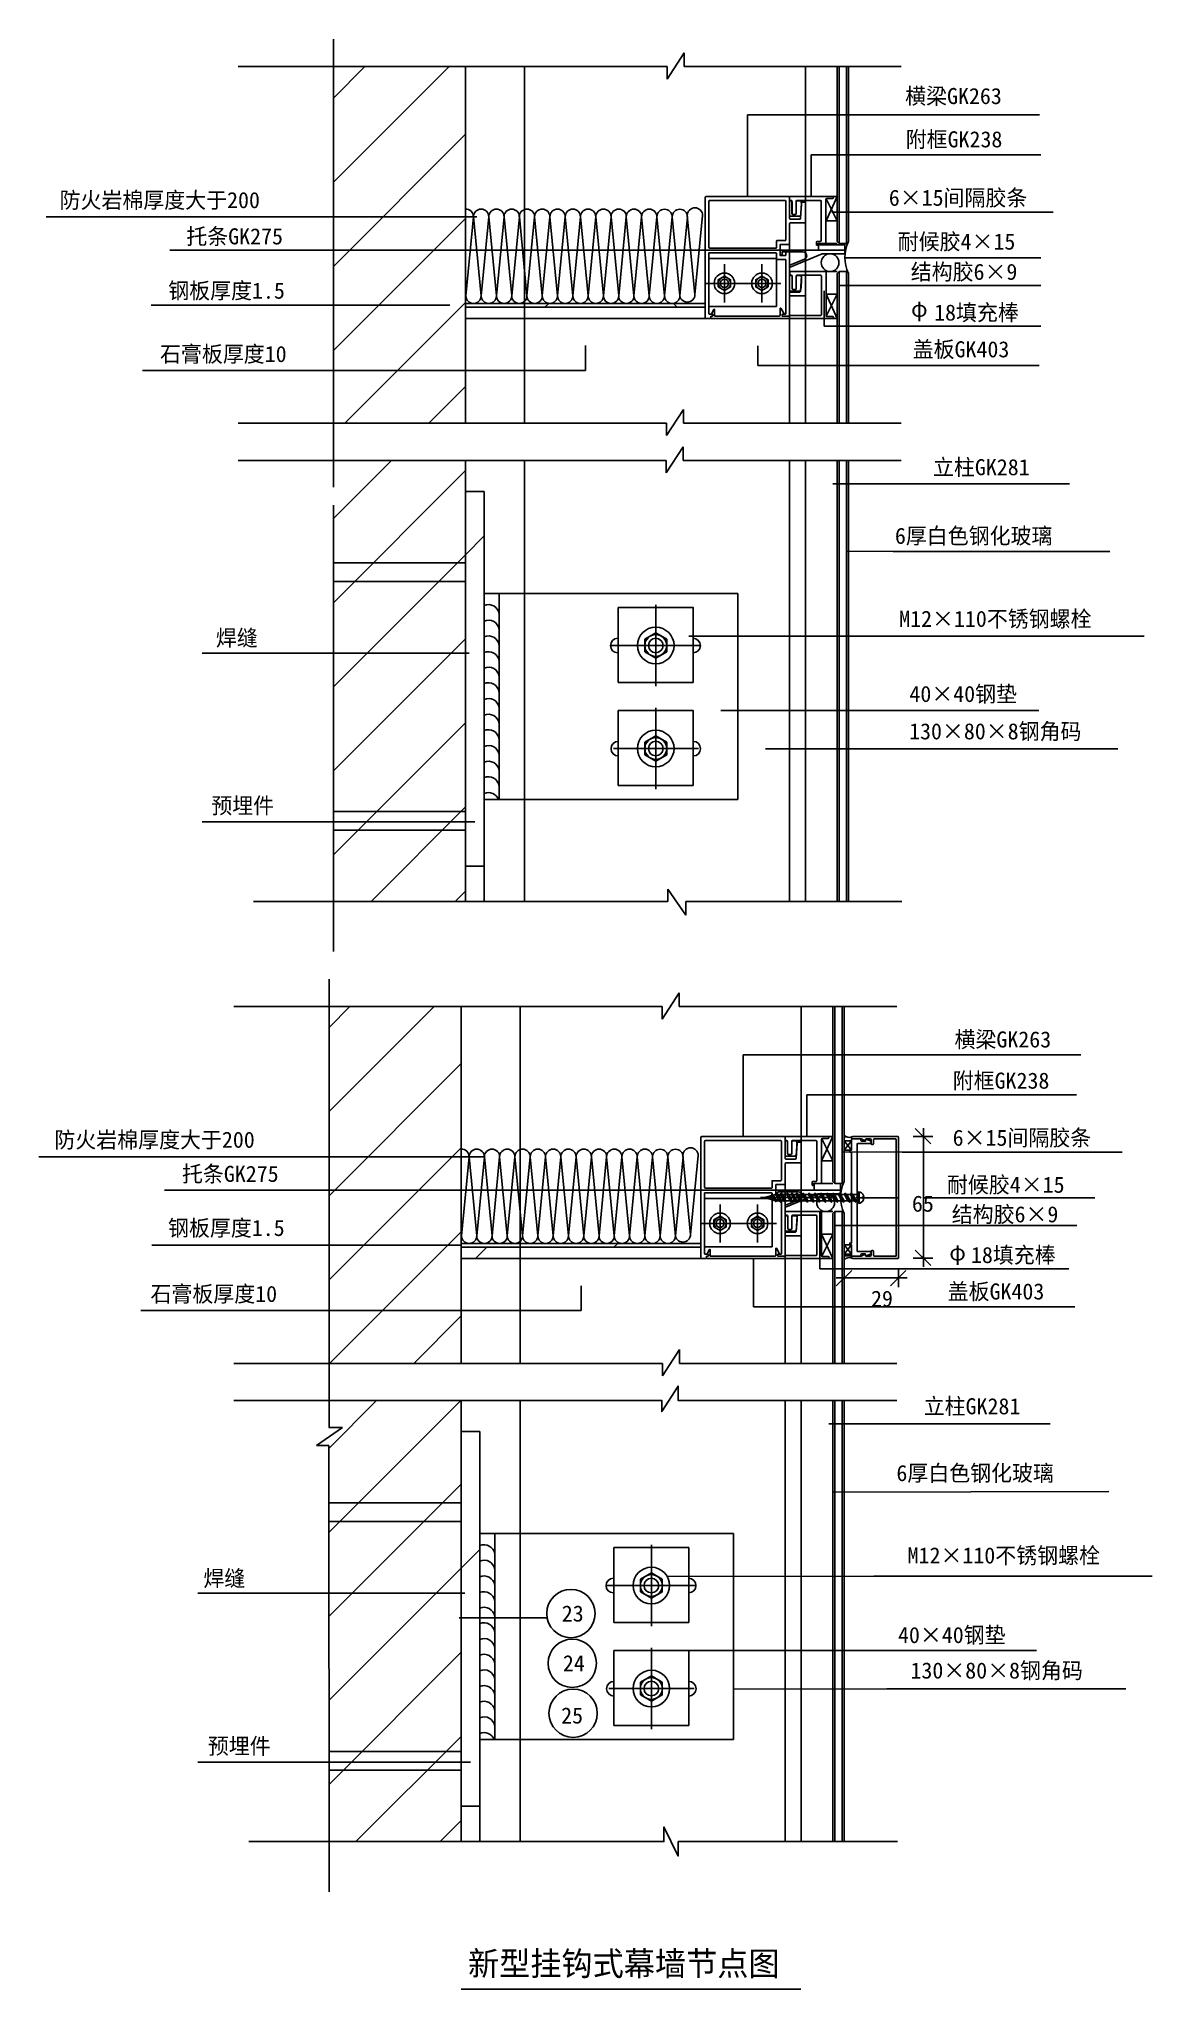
# Model space of a CAD drawing. Header units: metres. Extents: x 112891 to 113485, y 39074 to 40115.
import ezdxf

# ---------------------------------------------------------------- set-up
doc = ezdxf.new("R2010")
doc.units = ezdxf.units.M
for name, color, linetype in [('1', 1, 'Continuous'), ('AXIS', 3, 'Continuous'), ('Dim', 3, 'Continuous'), ('DOTE', 1, 'Continuous'), ('LAYER4', 6, 'Continuous'), ('PUB_DIM', 3, 'Continuous')]:
    doc.layers.add(name, color=color, linetype=linetype)
pattern_1 = [(45, (0, 0), (-22.45064, 22.45064), [])]

msp = doc.modelspace()

# ---------------------------------------------------------------- texts
at = {"layer": 'PUB_DIM'}
for s, height, p in [('横梁GK263', 8.6, (113353.23, 40080.2)), ('附框GK238', 8.6, (113353.53, 40057.09)), ('6×15间隔胶条', 8.6, (113344.5, 40025.89)), ('防火岩棉厚度大于200', 8.6, (112901.69, 40024.64)), ('托条GK275', 8.6, (112969.36, 40005.28)), ('耐候胶4×15', 8.6, (113349.28, 40002.48)), ('结构胶6×9', 8.6, (113356.22, 39986.35)), ('钢板厚度1.5', 8.6, (112959.73, 39976.28)), ('φ', 8.6, (113356.37, 39966.59)), ('18填充棒', 8.6, (113368.68, 39964.6)), ('石膏板厚度10', 8.6, (112955.33, 39942.45)), ('盖板GK403', 8.6, (113357.25, 39944.97)), ('立柱GK281', 8.6, (113368.11, 39882.03)), ('6厚白色钢化玻璃', 8.6, (113347.77, 39845.37)), ('M12×110不锈钢螺栓', 8.6, (113350.03, 39801.06)), ('焊缝', 8.6, (112985.17, 39790.86)), ('40×40钢垫', 8.6, (113355.5, 39760.94)), ('130×80×8钢角码', 8.6, (113355.33, 39740.98)), ('预埋件', 8.6, (112982.72, 39701.3)), ('横梁GK263', 8.6, (113379.59, 39576.46)), ('附框GK238', 8.6, (113378.64, 39554.46)), ('防火岩棉厚度大于200', 8.6, (112898.92, 39522.89)), ('6×15间隔胶条', 8.6, (113378.6, 39523.96)), ('托条GK275', 8.6, (112967.05, 39504.68)), ('耐候胶4×15', 8.6, (113375.57, 39498.87)), ('钢板厚度1.5', 8.6, (112959.6, 39475.8)), ('结构胶6×9', 8.6, (113378.11, 39483.09)), ('φ', 8.6, (113376.79, 39462.72)), ('18填充棒', 8.6, (113388.37, 39461.36)), ('石膏板厚度10', 8.6, (112950.25, 39440.59)), ('盖板GK403', 8.6, (113375.93, 39441.89)), ('立柱GK281', 8.6, (113363.15, 39380.6)), ('6厚白色钢化玻璃', 8.6, (113348.55, 39344.92)), ('M12×110不锈钢螺栓', 8.6, (113354.55, 39300.94)), ('焊缝', 8.6, (112978.49, 39288.69)), ('23', 8.6, (113169.87, 39269.91)), ('40×40钢垫', 8.6, (113349.41, 39258.43)), ('24', 8.6, (113170.46, 39243.35)), ('130×80×8钢角码', 8.6, (113356.06, 39239.5)), ('25', 8.6, (113169.53, 39215.46)), ('预埋件', 8.6, (112980.89, 39199.15)), ('新型挂钩式幕墙节点图', 12.8, (113119.79, 39080.88))]:
    msp.add_text(s, height=height, dxfattribs=at).set_placement(p)
at = {"layer": 'PUB_DIM', "char_height": 8.6, "attachment_point": 1}
for s, insert in [('\\A1;65', (113356.86, 39497.37)), ('\\A1;29', (113335.01, 39446.62))]:
    msp.add_mtext(s, dxfattribs=dict(at, insert=insert))

# ---------------------------------------------------------------- blocks, each defined once
blk = doc.blocks.new('SJJ')
at = {"layer": 'AXIS'}
for p, q in [((-8.2, 0.67), (-8.2, 5.54)), ((-7.7, 6.04), (-0.4, 6.04)), ((-7.2, 2.94), (-7.2, 4.14)), ((-6.7, 4.64), (-0.4, 4.64)), ((-0.4, 2.44), (-6.7, 2.44)), ((0.1, 5.54), (0.1, 5.14)), ((0.1, 0.3), (0.1, 1.94)), ((-2.05, -0.35), (-6.24, -0.07))]:
    blk.add_line(p, q, dxfattribs=at)
for centre, radius, start, end in [((-7.7, 5.54), 0.5, 90, 180), ((-7.7, 0.67), 0.5, 180, 254.02), ((-5.95, 6.79), 6.87, 254.02, 267.55), ((-6.7, 4.14), 0.5, 90, 180), ((-6.7, 2.94), 0.5, 180, 270), ((-0.4, 5.54), 0.5, 0, 90), ((-0.4, 5.14), 0.5, 270, 0), ((-0.4, 5.14), 0.5, 270, 0), ((-0.4, 1.94), 0.5, 360, 90), ((-0.4, 1.94), 0.5, 0, 90), ((-0.4, 1.94), 0.5, 0, 90), ((-0.4, 0.3), 0.5, 286.49, 0), ((-1.6, 4.36), 4.73, 264.63, 286.49)]:
    blk.add_arc(centre, radius, start, end, dxfattribs=at)
blk = doc.blocks.new('_ArchTick')
at = {"color": 0, "linetype": 'ByBlock'}
blk.add_lwpolyline([(-0.5, -0.5), (0.5, 0.5)], dxfattribs=at)
blk = doc.blocks.new('_DIMX')
blk.add_line((-155.02, -1.49), (144.98, -1.49))
blk.add_lwpolyline([(-132.78, -128.99), (141.91, 145.14)])

# ---------------------------------------------------------------- hatches: boundary and pattern name
at = {"layer": 'AXIS'}
h = msp.add_hatch(dxfattribs=at)
h.set_pattern_fill('ANSI38', scale=20)
h.paths.add_polyline_path([(113120.6, 39971.78), (113120.6, 39973.78), (113126.11, 39973.78, 0.03), (113126.73, 39973.78), (113136.11, 39973.78, 0.03), (113136.73, 39973.78), (113146.11, 39973.78, 0.03), (113146.73, 39973.78), (113156.11, 39973.78, 0.03), (113156.73, 39973.78), (113166.11, 39973.78, 0.03), (113166.73, 39973.78), (113176.11, 39973.78, 0.03), (113176.73, 39973.78), (113186.11, 39973.78, 0.03), (113186.73, 39973.78), (113196.11, 39973.78, 0.03), (113196.73, 39973.78), (113206.11, 39973.78, 0.03), (113206.73, 39973.78), (113216.11, 39973.78, 0.03), (113216.73, 39973.78), (113226.11, 39973.78, 0.03), (113226.73, 39973.78), (113236.11, 39973.78, 0.03), (113236.73, 39973.78), (113246.48, 39973.78), (113246.48, 39971.78)])
h = msp.add_hatch(dxfattribs=at)
h.set_pattern_fill('DOLMIT', scale=20)
h.paths.add_polyline_path([(113120.2, 39965.78, 0.41), (113120.6, 39966.18), (113120.6, 39971.78), (113246.48, 39971.78), (113246.48, 39965.78)])
h = msp.add_hatch(dxfattribs=at)
h.set_pattern_fill('STEEL', scale=50)
h.paths.add_polyline_path([(113128.48, 39817.67), (113118.47, 39817.67), (113118.47, 39673.34), (113128.48, 39673.34)])
h.paths.add_polyline_path([(113128.48, 39873.34), (113118.47, 39873.34), (113118.47, 39817.67), (113128.48, 39817.67)])
h = msp.add_hatch(dxfattribs=at)
h.set_pattern_fill('DOLMIT', scale=20)
h.paths.add_polyline_path([(113117.85, 39463.84, 0.41), (113118.25, 39464.24), (113118.25, 39469.84), (113244.13, 39469.84), (113244.13, 39463.84)])
h = msp.add_hatch(dxfattribs=at)
h.set_pattern_fill('ANSI38', scale=20)
h.paths.add_polyline_path([(113118.25, 39469.84), (113118.25, 39471.84), (113123.76, 39471.84, 0.03), (113124.38, 39471.84), (113133.76, 39471.84, 0.03), (113134.38, 39471.84), (113143.76, 39471.84, 0.03), (113144.38, 39471.84), (113153.76, 39471.84, 0.03), (113154.38, 39471.84), (113163.76, 39471.84, 0.03), (113164.38, 39471.84), (113173.76, 39471.84, 0.03), (113174.38, 39471.84), (113183.76, 39471.84, 0.03), (113184.38, 39471.84), (113193.76, 39471.84, 0.03), (113194.38, 39471.84), (113203.76, 39471.84, 0.03), (113204.38, 39471.84), (113213.76, 39471.84, 0.03), (113214.38, 39471.84), (113223.76, 39471.84, 0.03), (113224.38, 39471.84), (113233.76, 39471.84, 0.03), (113234.38, 39471.84), (113244.13, 39471.84), (113244.13, 39469.84)])
h = msp.add_hatch(dxfattribs=at)
h.set_pattern_fill('STEEL', scale=50)
h.paths.add_polyline_path([(113126.13, 39315.73), (113116.12, 39315.73), (113116.12, 39171.4), (113126.13, 39171.4)])
h.paths.add_polyline_path([(113126.13, 39371.4), (113116.12, 39371.4), (113116.12, 39315.73), (113126.13, 39315.73)])
at = {"layer": 'PUB_DIM'}
h = msp.add_hatch(dxfattribs=at)
h.set_pattern_fill('钢筋混凝土', scale=10)
h.set_pattern_definition(pattern_1)
h.paths.add_polyline_path([(113118.47, 39787.09), (113063.22, 39787.09), (113047.94, 39787.09), (113047.94, 39654.41), (113118.47, 39654.41)])
h.paths.add_polyline_path([(113118.47, 39860.43), (113047.94, 39860.43), (113047.94, 39787.09), (113063.22, 39787.09), (113118.47, 39787.09)])
h.paths.add_polyline_path([(113118.47, 39889.93), (113047.94, 39889.93), (113047.94, 39873.54), (113052.14, 39872.01), (113043.74, 39870.53), (113047.94, 39869.04), (113047.94, 39860.43), (113118.47, 39860.43)])
h.paths.add_polyline_path([(113118.47, 39937.95), (113047.94, 39937.95), (113047.94, 39909.75), (113118.47, 39909.75)])
h.paths.add_polyline_path([(113118.47, 39972.78), (113084.36, 39972.78), (113047.94, 39972.78), (113047.94, 39937.95), (113118.47, 39937.95)])
h.paths.add_polyline_path([(113118.47, 40002.28), (113087.1, 40002.28), (113047.94, 40002.28), (113047.94, 39972.78), (113084.36, 39972.78), (113118.47, 39972.78)])
h.paths.add_polyline_path([(113118.47, 40020.05), (113047.94, 40020.05), (113047.94, 40002.28), (113087.1, 40002.28), (113118.47, 40002.28)])
h.paths.add_polyline_path([(113118.47, 40100.2), (113047.94, 40100.2), (113047.94, 40020.05), (113118.47, 40020.05)])
h = msp.add_hatch(dxfattribs=at)
h.set_pattern_fill('ANSI37', scale=10)
h.paths.add_polyline_path([(113316.98, 40017.8), (113310.88, 40017.8), (113310.88, 40006.28), (113310.88, 40006.28), (113310.88, 40005.78), (113316.98, 40005.78)])
h = msp.add_hatch(dxfattribs=at)
h.set_pattern_fill('NET3', scale=15)
h.paths.add_polyline_path([(113320.98, 40005.78), (113310.42, 40005.78, -0.02), (113310.38, 40005.78), (113306.98, 40005.78), (113306.98, 40002.28), (113310.48, 40002.28), (113310.48, 40002.28), (113316.98, 40002.28), (113316.98, 40002.28), (113320.78, 40002.28, -0.41), (113320.98, 40002.08)])
h = msp.add_hatch(dxfattribs=at)
h.set_pattern_fill('DASH', scale=10)
h.paths.add_polyline_path([(113322.98, 40005.78), (113320.98, 40005.78), (113320.98, 40002.08), (113320.98, 40000.48, -0.41), (113320.78, 40000.28), (113313.16, 40000.28, -0.41), (113317.9, 39995.53, -0.41), (113313.15, 39990.78), (113316.98, 39990.78), (113322.98, 39990.78, -0.26)])
h = msp.add_hatch(dxfattribs=at)
h.set_pattern_fill('HEX', scale=8)
h.paths.add_polyline_path([(113317.9, 39995.53, 1), (113308.41, 39995.53, 1)])
h = msp.add_hatch(dxfattribs=at)
h.set_pattern_fill('NET', scale=20)
h.paths.add_polyline_path([(113316.98, 39990.78), (113310.48, 39990.78, -0.41), (113310.98, 39990.28), (113310.98, 39978.78), (113316.98, 39978.78)])
h = msp.add_hatch(dxfattribs=at)
h.set_pattern_fill('STEEL', scale=50)
h.paths.add_polyline_path([(113118.47, 39835.29), (113047.94, 39835.29), (113047.94, 39825.29), (113118.47, 39825.29)])
h.paths.add_polyline_path([(113118.47, 39702.47), (113047.94, 39702.47), (113047.94, 39692.47), (113118.47, 39692.47)])
h = msp.add_hatch(dxfattribs=at)
h.set_pattern_fill('钢筋混凝土', scale=10)
h.set_pattern_definition(pattern_1)
h.paths.add_polyline_path([(113116.12, 39285.15), (113060.87, 39285.15), (113045.59, 39285.15), (113045.59, 39152.47), (113116.12, 39152.47)])
h.paths.add_polyline_path([(113116.12, 39358.49), (113045.59, 39358.49), (113045.59, 39285.15), (113060.87, 39285.15), (113116.12, 39285.15)])
h.paths.add_polyline_path([(113116.12, 39387.99), (113045.59, 39387.99), (113045.59, 39371.6), (113049.79, 39370.07), (113041.39, 39368.59), (113045.59, 39367.1), (113045.59, 39358.49), (113116.12, 39358.49)])
h.paths.add_polyline_path([(113116.12, 39436.01), (113045.59, 39436.01), (113045.59, 39407.8), (113116.12, 39407.8)])
h.paths.add_polyline_path([(113116.12, 39470.84), (113082.01, 39470.84), (113045.59, 39470.84), (113045.59, 39436.01), (113116.12, 39436.01)])
h.paths.add_polyline_path([(113116.12, 39500.34), (113084.75, 39500.34), (113045.59, 39500.34), (113045.59, 39470.84), (113082.01, 39470.84), (113116.12, 39470.84)])
h.paths.add_polyline_path([(113116.12, 39518.11), (113045.59, 39518.11), (113045.59, 39500.34), (113084.75, 39500.34), (113116.12, 39500.34)])
h.paths.add_polyline_path([(113116.12, 39598.26), (113045.59, 39598.26), (113045.59, 39518.11), (113116.12, 39518.11)])
h = msp.add_hatch(dxfattribs=at)
h.set_pattern_fill('DASH', scale=5)
h.paths.add_polyline_path([(113325.23, 39527.64), (113325.03, 39527.64, 0.41), (113324.63, 39527.24), (113324.63, 39526.64), (113320.63, 39526.64), (113320.63, 39529.72, 0.31), (113324.81, 39528.67, 0.2), (113324.63, 39528.24, 0.41)])
h = msp.add_hatch(dxfattribs=at)
h.set_pattern_fill('ANSI37', scale=10)
h.paths.add_polyline_path([(113314.63, 39515.86), (113308.53, 39515.86), (113308.53, 39504.34), (113308.53, 39504.34), (113308.53, 39503.84), (113314.63, 39503.84)])
h = msp.add_hatch(dxfattribs=at)
h.set_pattern_fill('NET3', scale=15)
h.paths.add_polyline_path([(113318.63, 39503.84), (113308.07, 39503.84, -0.02), (113308.03, 39503.84), (113304.63, 39503.84), (113304.63, 39500.34), (113308.13, 39500.34), (113308.13, 39500.34), (113314.63, 39500.34), (113314.63, 39500.34), (113318.43, 39500.34, -0.41), (113318.63, 39500.14)])
h = msp.add_hatch(dxfattribs=at)
h.set_pattern_fill('HEX', scale=8)
h.paths.add_polyline_path([(113315.55, 39493.59, 1), (113306.06, 39493.59, 1)])
h = msp.add_hatch(dxfattribs=at)
h.set_pattern_fill('DASH', scale=10)
h.paths.add_polyline_path([(113320.63, 39503.84), (113318.63, 39503.84), (113318.63, 39500.14), (113318.63, 39498.54, -0.41), (113318.43, 39498.34), (113310.81, 39498.34, -0.41), (113315.55, 39493.59, -0.41), (113310.8, 39488.84), (113314.63, 39488.84), (113320.63, 39488.84, -0.26)])
h = msp.add_hatch(dxfattribs=at)
h.set_pattern_fill('NET', scale=20)
h.paths.add_polyline_path([(113314.63, 39488.84), (113308.13, 39488.84, -0.41), (113308.63, 39488.34), (113308.63, 39476.84), (113314.63, 39476.84)])
h = msp.add_hatch(dxfattribs=at)
h.set_pattern_fill('DASH', scale=5)
h.paths.add_polyline_path([(113325.23, 39465.04), (113325.03, 39465.04, -0.41), (113324.63, 39465.44), (113324.63, 39466.04), (113320.63, 39466.04), (113320.63, 39462.96, -0.31), (113324.81, 39464.02, -0.2), (113324.63, 39464.44, -0.41)])
h = msp.add_hatch(dxfattribs=at)
h.set_pattern_fill('STEEL', scale=50)
h.paths.add_polyline_path([(113116.12, 39333.34), (113045.59, 39333.34), (113045.59, 39323.34), (113116.12, 39323.34)])
h.paths.add_polyline_path([(113116.12, 39200.53), (113045.59, 39200.53), (113045.59, 39190.53), (113116.12, 39190.53)])

# ---------------------------------------------------------------- linework, layer by layer
for p, q in [((113274.64, 39940.66), (113274.64, 39951.14)), ((113275.99, 39496.32), (113316.44, 39496.32)), ((113116.07, 39073.72), (113297.5, 39073.72))]:
    msp.add_line(p, q)
at = {"layer": 'AXIS'}
for p, q in [((113226.12, 40100.2), (112997.06, 40100.2)), ((113235.2, 40107.52), (113226.12, 40093.58)), ((113226.12, 40093.58), (113226.12, 40100.2)), ((113235.2, 40100.2), (113235.2, 40107.52)), ((113351.11, 40100.2), (113235.2, 40100.2)), ((113122.72, 40020.05), (113118.64, 39977.86)), ((113122.72, 40020.05), (113126.8, 39977.86)), ((113130.88, 40020.05), (113126.8, 39977.86)), ((113130.88, 40020.05), (113134.96, 39977.86)), ((113139.04, 40020.05), (113134.96, 39977.86)), ((113139.04, 40020.05), (113143.12, 39977.86)), ((113147.21, 40020.05), (113143.12, 39977.86)), ((113147.21, 40020.05), (113151.29, 39977.86)), ((113155.37, 40020.05), (113151.29, 39977.86)), ((113155.37, 40020.05), (113159.45, 39977.86)), ((113163.53, 40020.05), (113159.45, 39977.86)), ((113163.53, 40020.05), (113167.61, 39977.86)), ((113171.69, 40020.05), (113167.61, 39977.86)), ((113171.69, 40020.05), (113175.77, 39977.86)), ((113179.86, 40020.05), (113175.77, 39977.86)), ((113179.86, 40020.05), (113183.94, 39977.86)), ((113188.02, 40020.05), (113183.94, 39977.86)), ((113188.02, 40020.05), (113192.1, 39977.86)), ((113196.18, 40020.05), (113192.1, 39977.86)), ((113196.18, 40020.05), (113200.26, 39977.86)), ((113204.34, 40020.05), (113200.26, 39977.86)), ((113204.34, 40020.03), (113208.42, 39977.84)), ((113212.5, 40020.03), (113208.42, 39977.84)), ((113212.5, 40020.03), (113216.59, 39977.84)), ((113220.67, 40020.03), (113216.59, 39977.84)), ((113220.66, 40019.96), (113224.74, 39977.78)), ((113228.83, 40019.96), (113224.74, 39977.78)), ((113228.83, 40019.96), (113232.91, 39977.78)), ((113236.99, 40019.96), (113232.91, 39977.78)), ((113236.91, 40020.75), (113240.99, 39978.56)), ((113245.07, 40020.75), (113240.99, 39978.56)), ((113234.89, 39917.08), (113225.81, 39903.15)), ((113234.89, 39909.75), (113234.89, 39917.08)), ((113225.81, 39909.75), (112997.06, 39909.75)), ((113225.81, 39903.15), (113225.81, 39909.75)), ((113351.11, 39909.75), (113234.89, 39909.75)), ((113225.56, 39889.93), (112997.06, 39889.93)), ((113234.64, 39897.24), (113225.56, 39883.31)), ((113225.56, 39883.31), (113225.56, 39889.93)), ((113234.64, 39889.93), (113234.64, 39897.24)), ((113351.11, 39889.93), (113234.64, 39889.93)), ((113226.54, 39654.41), (113226.54, 39661.03)), ((113236.14, 39647.11), (113226.54, 39661.03)), ((113226.54, 39654.41), (113005.16, 39654.41)), ((113236.14, 39647.11), (113236.14, 39654.41)), ((113351.51, 39654.41), (113236.14, 39654.41)), ((113223.45, 39598.26), (112994.71, 39598.26)), ((113232.53, 39605.57), (113223.45, 39591.64)), ((113223.45, 39591.64), (113223.45, 39598.26)), ((113232.53, 39598.26), (113232.53, 39605.57)), ((113348.76, 39598.26), (113232.53, 39598.26)), ((113120.37, 39518.11), (113116.29, 39475.92)), ((113120.37, 39518.11), (113124.45, 39475.92)), ((113128.53, 39518.11), (113124.45, 39475.92)), ((113128.53, 39518.11), (113132.61, 39475.92)), ((113136.69, 39518.11), (113132.61, 39475.92)), ((113136.69, 39518.11), (113140.77, 39475.92)), ((113144.86, 39518.11), (113140.77, 39475.92)), ((113144.86, 39518.11), (113148.94, 39475.92)), ((113153.02, 39518.11), (113148.94, 39475.92)), ((113153.02, 39518.11), (113157.1, 39475.92)), ((113161.18, 39518.11), (113157.1, 39475.92)), ((113161.18, 39518.11), (113165.26, 39475.92)), ((113169.34, 39518.11), (113165.26, 39475.92)), ((113169.34, 39518.11), (113173.43, 39475.92)), ((113177.51, 39518.11), (113173.43, 39475.92)), ((113177.51, 39518.11), (113181.59, 39475.92)), ((113185.67, 39518.11), (113181.59, 39475.92)), ((113185.67, 39518.11), (113189.75, 39475.92)), ((113193.83, 39518.11), (113189.75, 39475.92)), ((113193.83, 39518.11), (113197.91, 39475.92)), ((113201.99, 39518.11), (113197.91, 39475.92)), ((113201.99, 39518.08), (113206.07, 39475.9)), ((113210.16, 39518.08), (113206.07, 39475.9)), ((113210.16, 39518.08), (113214.24, 39475.9)), ((113218.32, 39518.08), (113214.24, 39475.9)), ((113218.31, 39518.02), (113222.39, 39475.84)), ((113226.48, 39518.02), (113222.39, 39475.84)), ((113226.48, 39518.02), (113230.56, 39475.84)), ((113234.64, 39518.02), (113230.56, 39475.84)), ((113234.56, 39518.8), (113238.64, 39476.62)), ((113242.73, 39518.8), (113238.64, 39476.62)), ((113328.63, 39496.32), (113328.13, 39496.82)), ((113328.63, 39495.82), (113328.13, 39496.32)), ((113232.74, 39415.11), (113223.66, 39401.18)), ((113232.74, 39407.8), (113232.74, 39415.11)), ((113223.66, 39407.8), (112994.71, 39407.8)), ((113223.66, 39401.18), (113223.66, 39407.8)), ((113348.76, 39407.8), (113232.74, 39407.8)), ((113052.86, 39373.53), (113038.94, 39363.92)), ((113052.86, 39373.53), (113045.56, 39373.53)), ((113045.56, 39363.92), (113038.94, 39363.92))]:
    msp.add_line(p, q, dxfattribs=at)
for points in [[(113327.63, 39493.2), (113327.63, 39499.45), (113328.13, 39499.45), (113328.13, 39493.2)], [(113328.13, 39493.5), (113328.13, 39499.14), (113328.63, 39499.14), (113328.63, 39493.5)]]:
    msp.add_lwpolyline(points, close=True, dxfattribs=at)
msp.add_lwpolyline([(113330.41, 39496.07), (113331.12, 39496.07, -0.27), (113329.25, 39493.38), (113328.63, 39493.38), (113328.63, 39499.26), (113329.25, 39499.26, -0.27), (113331.12, 39496.57), (113330.41, 39496.57)], format="xyb", close=True, dxfattribs=at)
for points in [[(113348.76, 39387.99), (113231.97, 39387.99), (113231.97, 39395.62), (113223.25, 39382), (113223.25, 39387.99), (112994.71, 39387.99)], [(113349.16, 39152.47), (113232.09, 39152.47), (113232.09, 39144.65), (113224.44, 39160.27), (113224.44, 39152.47), (113002.81, 39152.47)]]:
    msp.add_lwpolyline(points, dxfattribs=at)
for centre, radius, start, end in [((113118.64, 40020.05), 4.08, 0, 92.28), ((113126.8, 40020.05), 4.08, 0, 180), ((113134.96, 40020.05), 4.08, 0, 180), ((113143.12, 40020.05), 4.08, 0, 180), ((113151.29, 40020.05), 4.08, 0, 180), ((113159.45, 40020.05), 4.08, 0, 180), ((113167.61, 40020.05), 4.08, 0, 180), ((113175.77, 40020.05), 4.08, 0, 180), ((113183.94, 40020.05), 4.08, 0, 180), ((113192.1, 40020.05), 4.08, 0, 180), ((113200.26, 40020.05), 4.08, 0, 180), ((113208.42, 40020.03), 4.08, 0, 180), ((113216.59, 40020.03), 4.08, 0, 180), ((113224.74, 40019.96), 4.08, 0, 180), ((113232.91, 40019.96), 4.08, 0, 180), ((113240.99, 40020.75), 4.08, 0, 180), ((113122.72, 39977.86), 4.08, 180, 0), ((113130.88, 39977.86), 4.08, 180, 0), ((113139.04, 39977.86), 4.08, 180, 0), ((113147.21, 39977.86), 4.08, 180, 0), ((113155.37, 39977.86), 4.08, 180, 0), ((113163.53, 39977.86), 4.08, 180, 0), ((113171.69, 39977.86), 4.08, 180, 0), ((113179.86, 39977.86), 4.08, 180, 0), ((113188.02, 39977.86), 4.08, 180, 0), ((113196.18, 39977.86), 4.08, 180, 0), ((113204.34, 39977.84), 4.08, 180, 0), ((113212.5, 39977.84), 4.08, 180, 0), ((113220.66, 39977.78), 4.08, 180, 0), ((113228.83, 39977.78), 4.08, 180, 0), ((113236.91, 39978.56), 4.08, 180, 0), ((113130.7, 39807.06), 5.86, 10.35, 112.23), ((113130.7, 39798.75), 5.86, 10.35, 112.23), ((113130.7, 39790.35), 5.86, 10.35, 112.23), ((113130.7, 39781.95), 5.86, 10.35, 112.23), ((113130.7, 39773.64), 5.86, 10.35, 112.23), ((113130.7, 39765.33), 5.86, 10.35, 112.23), ((113130.7, 39756.93), 5.86, 10.35, 112.23), ((113130.7, 39748.53), 5.86, 10.35, 112.23), ((113130.7, 39740.22), 5.86, 10.35, 112.23), ((113130.7, 39731.82), 5.86, 10.35, 112.23), ((113130.7, 39723.42), 5.86, 10.35, 112.23), ((113130.7, 39715.11), 5.86, 10.35, 112.23), ((113130.7, 39706.71), 5.86, 21.77, 112.23), ((113116.29, 39518.11), 4.08, 0, 92.28), ((113124.45, 39518.11), 4.08, 0, 180), ((113132.61, 39518.11), 4.08, 0, 180), ((113140.77, 39518.11), 4.08, 0, 180), ((113148.94, 39518.11), 4.08, 0, 180), ((113157.1, 39518.11), 4.08, 0, 180), ((113165.26, 39518.11), 4.08, 0, 180), ((113173.43, 39518.11), 4.08, 0, 180), ((113181.59, 39518.11), 4.08, 0, 180), ((113189.75, 39518.11), 4.08, 0, 180), ((113197.91, 39518.11), 4.08, 0, 180), ((113206.07, 39518.08), 4.08, 0, 180), ((113214.24, 39518.08), 4.08, 0, 180), ((113222.39, 39518.02), 4.08, 0, 180), ((113230.56, 39518.02), 4.08, 0, 180), ((113238.64, 39518.8), 4.08, 0, 180), ((113120.37, 39475.92), 4.08, 180, 0), ((113128.53, 39475.92), 4.08, 180, 0), ((113136.69, 39475.92), 4.08, 180, 0), ((113144.86, 39475.92), 4.08, 180, 0), ((113153.02, 39475.92), 4.08, 180, 0), ((113161.18, 39475.92), 4.08, 180, 0), ((113169.34, 39475.92), 4.08, 180, 0), ((113177.51, 39475.92), 4.08, 180, 0), ((113185.67, 39475.92), 4.08, 180, 0), ((113193.83, 39475.92), 4.08, 180, 0), ((113201.99, 39475.9), 4.08, 180, 0), ((113210.16, 39475.9), 4.08, 180, 0), ((113218.31, 39475.84), 4.08, 180, 0), ((113226.48, 39475.84), 4.08, 180, 0), ((113234.56, 39476.62), 4.08, 180, 0), ((113128.35, 39305.12), 5.86, 10.35, 112.23), ((113128.35, 39296.81), 5.86, 10.35, 112.23), ((113128.35, 39288.41), 5.86, 10.35, 112.23), ((113128.35, 39280.01), 5.86, 10.35, 112.23), ((113128.35, 39271.7), 5.86, 10.35, 112.23), ((113128.35, 39263.39), 5.86, 10.35, 112.23), ((113128.35, 39254.99), 5.86, 10.35, 112.23), ((113128.35, 39246.59), 5.86, 10.35, 112.23), ((113128.35, 39238.27), 5.86, 10.35, 112.23), ((113128.35, 39229.87), 5.86, 10.35, 112.23), ((113128.35, 39221.48), 5.86, 10.35, 112.23), ((113128.35, 39213.16), 5.86, 10.35, 112.23), ((113128.35, 39204.76), 5.86, 21.77, 112.23)]:
    msp.add_arc(centre, radius, start, end, dxfattribs=at)
at = {"layer": 'DOTE'}
for p, q in [((113118.47, 39909.75), (113118.47, 40100.2)), ((113149.98, 40100.2), (113149.98, 39909.75)), ((113299.98, 40100.2), (113299.98, 39909.75)), ((113316.98, 40006.78), (113316.98, 40100.2)), ((113322.98, 40006.78), (113322.98, 40100.2)), ((113291.48, 40007.26), (113291.48, 39909.75)), ((113316.98, 40006.78), (113317.98, 40005.78)), ((113317.98, 40005.78), (113321.98, 40005.78)), ((113322.98, 40006.78), (113321.98, 40005.78)), ((113284.48, 39997.78), (113248.48, 39997.78)), ((113284.48, 39997.48), (113284.48, 39972.03)), ((113317.98, 39990.78), (113316.98, 39989.78)), ((113316.98, 39989.78), (113316.98, 39909.75)), ((113317.98, 39990.78), (113321.98, 39990.78)), ((113321.98, 39990.78), (113322.98, 39989.78)), ((113322.98, 39989.78), (113322.98, 39909.75)), ((113118.47, 39973.78), (113246.48, 39973.78)), ((113118.47, 39971.78), (113246.48, 39971.78)), ((113118.47, 39965.78), (113246.68, 39965.78)), ((113284.48, 39972.03), (113248.48, 39972.03)), ((113118.47, 39654.41), (113118.47, 39889.93)), ((113149.98, 39889.93), (113149.98, 39654.41)), ((113291.48, 39889.93), (113291.48, 39654.41)), ((113299.98, 39889.93), (113299.98, 39654.41)), ((113316.98, 39889.93), (113316.98, 39654.41)), ((113322.98, 39889.93), (113322.98, 39654.41)), ((113128.48, 39873.34), (113118.47, 39873.34)), ((113128.48, 39873.34), (113128.48, 39654.41)), ((113263.96, 39818.88), (113128.48, 39818.88)), ((113136.48, 39818.88), (113136.48, 39708.88)), ((113263.96, 39818.88), (113263.96, 39708.88)), ((113263.96, 39708.88), (113128.48, 39708.88)), ((113128.48, 39673.34), (113118.47, 39673.34)), ((113116.12, 39407.8), (113116.12, 39598.26)), ((113147.63, 39598.26), (113147.63, 39407.8)), ((113297.63, 39598.26), (113297.63, 39407.8)), ((113314.63, 39504.84), (113314.63, 39598.26)), ((113320.63, 39504.84), (113320.63, 39598.26)), ((113289.13, 39505.32), (113289.13, 39407.8)), ((113314.63, 39504.84), (113315.63, 39503.84)), ((113320.63, 39504.84), (113319.63, 39503.84)), ((113282.13, 39495.84), (113246.13, 39495.84)), ((113282.13, 39495.54), (113282.13, 39470.09)), ((113315.63, 39503.84), (113319.63, 39503.84)), ((113315.63, 39488.84), (113314.63, 39487.84)), ((113314.63, 39487.84), (113314.63, 39407.8)), ((113315.63, 39488.84), (113319.63, 39488.84)), ((113319.63, 39488.84), (113320.63, 39487.84)), ((113320.63, 39487.84), (113320.63, 39407.8)), ((113116.12, 39471.84), (113244.13, 39471.84)), ((113116.12, 39469.84), (113244.13, 39469.84)), ((113116.12, 39463.84), (113244.33, 39463.84)), ((113282.13, 39470.09), (113246.13, 39470.09)), ((113116.12, 39152.47), (113116.12, 39387.99)), ((113147.63, 39387.99), (113147.63, 39152.47)), ((113289.13, 39387.99), (113289.13, 39152.47)), ((113297.63, 39387.99), (113297.63, 39152.47)), ((113314.63, 39387.99), (113314.63, 39152.47)), ((113320.63, 39387.99), (113320.63, 39152.47)), ((113126.13, 39371.4), (113116.12, 39371.4)), ((113126.13, 39371.4), (113126.13, 39152.47)), ((113261.61, 39316.94), (113126.13, 39316.94)), ((113134.13, 39316.94), (113134.13, 39206.94)), ((113261.61, 39316.94), (113261.61, 39206.94)), ((113261.61, 39206.94), (113126.13, 39206.94)), ((113126.13, 39171.4), (113116.12, 39171.4))]:
    msp.add_line(p, q, dxfattribs=at)
for points in [[(113291.98, 39979.78, -0.41), (113291.48, 39980.28), (113291.48, 40001.08, 0.41), (113291.28, 40001.28), (113289.68, 40001.28, 0.41), (113289.48, 40001.08), (113289.48, 39999.48, -0.41), (113289.28, 39999.28), (113286.68, 39999.28, -0.41), (113286.48, 39999.48), (113286.48, 40005.08, -0.41), (113286.68, 40005.28), (113291.28, 40005.28, 0.41), (113291.48, 40005.48), (113291.48, 40016.28, -0.41), (113291.98, 40016.78), (113299.48, 40016.78, 0.41), (113299.98, 40017.28), (113299.98, 40027.28, 0.41), (113299.48, 40027.78), (113298.43, 40027.78, 0.39), (113297.93, 40027.32), (113297.43, 40019.25, -0.39), (113296.93, 40018.78), (113291.98, 40018.78, -0.41), (113291.48, 40019.28), (113291.48, 40030.58, 0.41), (113291.28, 40030.78), (113246.98, 40030.78, 0.41), (113246.48, 40030.28), (113246.48, 39965.98, 0.41), (113246.68, 39965.78), (113249.28, 39965.78, 0.41), (113249.48, 39965.98), (113249.48, 39966.78, -0.41), (113249.68, 39966.98), (113250.28, 39966.98, 0.41), (113250.48, 39967.18), (113250.48, 39967.78, 0.41), (113250.28, 39967.98), (113248.68, 39967.98, -0.41), (113248.48, 39968.18), (113248.48, 40000.78), (113284.28, 40000.78, -0.41), (113284.48, 40000.58), (113284.48, 39997.48, 0.41), (113284.68, 39997.28), (113289.28, 39997.28, -0.41), (113289.48, 39997.08), (113289.48, 39968.18, -0.41), (113289.28, 39967.98), (113287.68, 39967.98, 0.41), (113287.48, 39967.78), (113287.48, 39967.18, 0.41), (113287.68, 39966.98), (113291.28, 39966.98, 0.41), (113291.48, 39967.18), (113291.48, 39977.28, -0.41), (113291.98, 39977.78), (113299.48, 39977.78, 0.41), (113299.98, 39978.28), (113299.98, 39988.28, 0.41), (113299.48, 39988.78), (113298.43, 39988.78, 0.39), (113297.93, 39988.32), (113297.43, 39980.25, -0.43), (113296.85, 39979.78), (113291.98, 39979.78)], [(113292.78, 40027.28), (113292.78, 40021.78), (113292.78, 40028.28, 0.41), (113292.28, 40028.78), (113291.68, 40028.78, -0.41), (113291.48, 40028.98), (113291.48, 40030.58, -0.41), (113291.68, 40030.78), (113314.38, 40030.78, -1), (113314.38, 40029.78), (113311.38, 40029.78, 0.41), (113310.88, 40029.28), (113310.88, 40006.28, -0.42), (113310.38, 40005.78), (113306.98, 40005.78, 0.41), (113306.68, 40005.48), (113306.68, 40005.08, -0.41), (113306.38, 40004.78), (113306.18, 40004.78, -0.41), (113305.88, 40005.08), (113305.88, 40006.48, -0.41), (113306.18, 40006.78), (113307.88, 40006.78, 0.41), (113308.38, 40007.28), (113308.38, 40028.28, 0.41), (113307.88, 40028.78), (113295.48, 40028.78, 0.41), (113294.98, 40028.28), (113294.98, 40021.78, -0.41), (113294.48, 40021.28), (113293.28, 40021.28, -0.41), (113292.78, 40021.78)], [(113292.88, 39981.78), (113292.88, 39988.28, 0.41), (113292.38, 39988.78), (113291.78, 39988.78, -0.41), (113291.58, 39988.98), (113291.58, 39990.58, -0.41), (113291.78, 39990.78), (113310.48, 39990.78, -0.41), (113310.98, 39990.28), (113310.98, 39967.28, 0.41), (113311.48, 39966.78), (113314.48, 39966.78, -1), (113314.48, 39965.78), (113310.48, 39965.78), (113291.68, 39965.78, -0.41), (113291.48, 39965.98), (113291.48, 39967.08, -0.41), (113291.68, 39967.28), (113307.98, 39967.28, 0.41), (113308.48, 39967.78), (113308.48, 39988.28, 0.41), (113307.98, 39988.78), (113295.58, 39988.78, 0.41), (113295.08, 39988.28), (113295.08, 39981.78, -0.41), (113294.58, 39981.28), (113293.38, 39981.28, -0.41), (113292.88, 39981.78), (113292.88, 39987.28)], [(113289.63, 39477.84, -0.41), (113289.13, 39478.34), (113289.13, 39499.14, 0.41), (113288.93, 39499.34), (113287.33, 39499.34, 0.41), (113287.13, 39499.14), (113287.13, 39497.54, -0.41), (113286.93, 39497.34), (113284.33, 39497.34, -0.41), (113284.13, 39497.54), (113284.13, 39503.14, -0.41), (113284.33, 39503.34), (113288.93, 39503.34, 0.41), (113289.13, 39503.54), (113289.13, 39514.34, -0.41), (113289.63, 39514.84), (113297.13, 39514.84, 0.41), (113297.63, 39515.34), (113297.63, 39525.34, 0.41), (113297.13, 39525.84), (113296.08, 39525.84, 0.39), (113295.58, 39525.37), (113295.08, 39517.31, -0.39), (113294.58, 39516.84), (113289.63, 39516.84, -0.41), (113289.13, 39517.34), (113289.13, 39528.64, 0.41), (113288.93, 39528.84), (113244.63, 39528.84, 0.41), (113244.13, 39528.34), (113244.13, 39464.04, 0.41), (113244.33, 39463.84), (113246.93, 39463.84, 0.41), (113247.13, 39464.04), (113247.13, 39464.84, -0.41), (113247.33, 39465.04), (113247.93, 39465.04, 0.41), (113248.13, 39465.24), (113248.13, 39465.84, 0.41), (113247.93, 39466.04), (113246.33, 39466.04, -0.41), (113246.13, 39466.24), (113246.13, 39498.84), (113281.93, 39498.84, -0.41), (113282.13, 39498.64), (113282.13, 39495.54, 0.41), (113282.33, 39495.34), (113286.93, 39495.34, -0.41), (113287.13, 39495.14), (113287.13, 39466.24, -0.41), (113286.93, 39466.04), (113285.33, 39466.04, 0.41), (113285.13, 39465.84), (113285.13, 39465.24, 0.41), (113285.33, 39465.04), (113288.93, 39465.04, 0.41), (113289.13, 39465.24), (113289.13, 39475.34, -0.41), (113289.63, 39475.84), (113297.13, 39475.84, 0.41), (113297.63, 39476.34), (113297.63, 39486.34, 0.41), (113297.13, 39486.84), (113296.08, 39486.84, 0.39), (113295.58, 39486.37), (113295.08, 39478.31, -0.43), (113294.5, 39477.84), (113289.63, 39477.84)], [(113290.43, 39525.34), (113290.43, 39519.84), (113290.43, 39526.34, 0.41), (113289.93, 39526.84), (113289.33, 39526.84, -0.41), (113289.13, 39527.04), (113289.13, 39528.64, -0.41), (113289.33, 39528.84), (113312.03, 39528.84, -1), (113312.03, 39527.84), (113309.03, 39527.84, 0.41), (113308.53, 39527.34), (113308.53, 39504.34, -0.42), (113308.03, 39503.84), (113304.63, 39503.84, 0.41), (113304.33, 39503.54), (113304.33, 39503.14, -0.41), (113304.03, 39502.84), (113303.83, 39502.84, -0.41), (113303.53, 39503.14), (113303.53, 39504.54, -0.41), (113303.83, 39504.84), (113305.53, 39504.84, 0.41), (113306.03, 39505.34), (113306.03, 39526.34, 0.41), (113305.53, 39526.84), (113293.13, 39526.84, 0.41), (113292.63, 39526.34), (113292.63, 39519.84, -0.41), (113292.13, 39519.34), (113290.93, 39519.34, -0.41), (113290.43, 39519.84)], [(113335.13, 39526.03, 0.31), (113334.76, 39526.59), (113332.41, 39527.53, 0.53), (113332.13, 39527.35), (113332.13, 39526.64, -0.41), (113331.93, 39526.44), (113330.03, 39526.44, -0.41), (113329.63, 39526.84), (113329.63, 39527.24, 0.41), (113329.23, 39527.64), (113325.03, 39527.64, 0.41), (113324.63, 39527.24), (113324.63, 39521.64), (113323.63, 39521.64), (113323.63, 39520.64), (113324.63, 39520.64), (113324.63, 39472.04), (113323.63, 39472.04), (113323.63, 39471.04), (113324.63, 39471.04), (113324.63, 39465.44, 0.41), (113325.03, 39465.04), (113329.23, 39465.04, 0.41), (113329.63, 39465.44), (113329.63, 39465.84, -0.41), (113330.03, 39466.24), (113331.93, 39466.24, -0.41), (113332.13, 39466.04), (113332.13, 39465.34, 0.53), (113332.41, 39465.15), (113334.76, 39466.09, 0.31), (113335.13, 39466.65), (113335.13, 39466.84, 0.41), (113334.53, 39467.44), (113328.03, 39467.44, -0.41), (113327.63, 39467.84), (113327.63, 39495.82), (113327.13, 39496.32), (113327.63, 39496.82), (113327.63, 39524.84, -0.41), (113328.03, 39525.24), (113334.53, 39525.24, 0.41), (113335.13, 39525.84)], [(113349.63, 39496.34), (113349.63, 39464.04), (113349.63, 39496.34), (113349.63, 39528.64, 0.41), (113349.43, 39528.84), (113325.23, 39528.84, 0.41), (113324.63, 39528.24), (113324.63, 39528.24, 0.41), (113325.23, 39527.64), (113329.59, 39527.64, -0.11), (113329.67, 39527.62), (113331.85, 39526.58, 0.55), (113332.13, 39526.76), (113332.13, 39527.44, -0.41), (113332.33, 39527.64), (113334.63, 39527.64, -0.41), (113335.13, 39527.14), (113335.13, 39525.14, 0.41), (113335.63, 39524.64), (113335.83, 39524.64, 0.41), (113336.33, 39525.14), (113336.33, 39527.14, -0.41), (113336.83, 39527.64), (113348.23, 39527.64, -0.41), (113348.43, 39527.44), (113348.43, 39496.34), (113348.43, 39465.24, -0.41), (113348.23, 39465.04), (113336.83, 39465.04, -0.41), (113336.33, 39465.54), (113336.33, 39467.54, 0.41), (113335.83, 39468.04), (113335.63, 39468.04, 0.41), (113335.13, 39467.54), (113335.13, 39465.54, -0.41), (113334.63, 39465.04), (113332.33, 39465.04, -0.41), (113332.13, 39465.24), (113332.13, 39465.92, 0.55), (113331.85, 39466.1), (113329.67, 39465.06, -0.11), (113329.59, 39465.04), (113325.23, 39465.04, 0.41), (113324.63, 39464.44, 0.41), (113325.23, 39463.84), (113349.43, 39463.84, 0.41), (113349.63, 39464.04)], [(113290.53, 39479.84), (113290.53, 39486.34, 0.41), (113290.03, 39486.84), (113289.43, 39486.84, -0.41), (113289.23, 39487.04), (113289.23, 39488.64, -0.41), (113289.43, 39488.84), (113308.13, 39488.84, -0.41), (113308.63, 39488.34), (113308.63, 39465.34, 0.41), (113309.13, 39464.84), (113312.13, 39464.84, -1), (113312.13, 39463.84), (113308.13, 39463.84), (113289.33, 39463.84, -0.41), (113289.13, 39464.04), (113289.13, 39465.14, -0.41), (113289.33, 39465.34), (113305.63, 39465.34, 0.41), (113306.13, 39465.84), (113306.13, 39486.34, 0.41), (113305.63, 39486.84), (113293.23, 39486.84, 0.41), (113292.73, 39486.34), (113292.73, 39479.84, -0.41), (113292.23, 39479.34), (113291.03, 39479.34, -0.41), (113290.53, 39479.84), (113290.53, 39485.34)]]:
    msp.add_lwpolyline(points, format="xyb", dxfattribs=at)
for points in [[(113288.98, 40028.78), (113248.98, 40028.78, 0.41), (113248.48, 40028.28), (113248.48, 40003.78, 0.41), (113248.98, 40003.28), (113284.28, 40003.28, 0.41), (113284.48, 40003.48), (113284.48, 40007.08, -0.41), (113284.68, 40007.28), (113289.28, 40007.28, 0.41), (113289.48, 40007.48), (113289.48, 40028.28, 0.41)], [(113298.67, 40001.28, -0.82), (113299.43, 39997.43), (113291.61, 39994.21, 0.3), (113291.48, 39994.03), (113291.48, 39993.38, 0.53), (113291.76, 39993.19), (113308.95, 40000.26, -0.1), (113309.02, 40000.28), (113320.78, 40000.28, 0.41), (113320.98, 40000.48), (113320.98, 40002.08, 0.41), (113320.78, 40002.28), (113286.68, 40002.28, 0.41), (113286.48, 40002.08), (113286.48, 39999.98, 0.41), (113286.68, 39999.78), (113287.28, 39999.78, 0.41), (113287.48, 39999.98), (113287.48, 40001.08, -0.41), (113287.68, 40001.28)], [(113249.98, 39967.98, -0.58), (113249.81, 39968.28), (113251.11, 39970.53, -0.77), (113251.48, 39970.43), (113251.48, 39967.18, 0.41), (113251.68, 39966.98), (113286.08, 39966.98, 0.41), (113286.48, 39967.38), (113286.48, 39971.1, -0.77), (113286.86, 39971.2), (113288.54, 39968.28, -0.58), (113288.36, 39967.98), (113287.68, 39967.98, 0.41), (113287.48, 39967.78), (113287.48, 39967.18, 0.41), (113287.68, 39966.98), (113291.28, 39966.98, -0.41), (113291.48, 39966.78), (113291.48, 39965.98, -0.41), (113291.28, 39965.78), (113249.68, 39965.78, -0.41), (113249.48, 39965.98), (113249.48, 39966.78, -0.41), (113249.68, 39966.98), (113250.28, 39966.98, 0.41), (113250.48, 39967.18), (113250.48, 39967.78, 0.41), (113250.28, 39967.98)], [(113286.63, 39526.84), (113246.63, 39526.84, 0.41), (113246.13, 39526.34), (113246.13, 39501.84, 0.41), (113246.63, 39501.34), (113281.93, 39501.34, 0.41), (113282.13, 39501.54), (113282.13, 39505.14, -0.41), (113282.33, 39505.34), (113286.93, 39505.34, 0.41), (113287.13, 39505.54), (113287.13, 39526.34, 0.41)], [(113296.32, 39499.34, -0.82), (113297.08, 39495.49), (113289.26, 39492.27, 0.3), (113289.13, 39492.08), (113289.13, 39491.44, 0.53), (113289.41, 39491.25), (113306.6, 39498.32, -0.1), (113306.67, 39498.34), (113318.43, 39498.34, 0.41), (113318.63, 39498.54), (113318.63, 39500.14, 0.41), (113318.43, 39500.34), (113284.33, 39500.34, 0.41), (113284.13, 39500.14), (113284.13, 39498.04, 0.41), (113284.33, 39497.84), (113284.93, 39497.84, 0.41), (113285.13, 39498.04), (113285.13, 39499.14, -0.41), (113285.33, 39499.34)], [(113247.63, 39466.04, -0.58), (113247.46, 39466.34), (113248.76, 39468.59, -0.77), (113249.13, 39468.49), (113249.13, 39465.24, 0.41), (113249.33, 39465.04), (113283.73, 39465.04, 0.41), (113284.13, 39465.44), (113284.13, 39469.15, -0.77), (113284.51, 39469.25), (113286.19, 39466.34, -0.58), (113286.01, 39466.04), (113285.33, 39466.04, 0.41), (113285.13, 39465.84), (113285.13, 39465.24, 0.41), (113285.33, 39465.04), (113288.93, 39465.04, -0.41), (113289.13, 39464.84), (113289.13, 39464.04, -0.41), (113288.93, 39463.84), (113247.33, 39463.84, -0.41), (113247.13, 39464.04), (113247.13, 39464.84, -0.41), (113247.33, 39465.04), (113247.93, 39465.04, 0.41), (113248.13, 39465.24), (113248.13, 39465.84, 0.41), (113247.93, 39466.04)]]:
    msp.add_lwpolyline(points, format="xyb", close=True, dxfattribs=at)
for points in [[(113253.44, 39982.58), (113256.73, 39980.68), (113260.03, 39982.58), (113260.03, 39986.38), (113256.73, 39988.28), (113253.44, 39986.38)], [(113280.05, 39982.58), (113276.76, 39980.68), (113273.46, 39982.58), (113273.46, 39986.38), (113276.76, 39988.28), (113280.05, 39986.38)], [(113240.06, 39771.38), (113240.06, 39811.38), (113200.06, 39811.38), (113200.06, 39771.38)], [(113214.2, 39787.72), (113220.06, 39784.33), (113225.91, 39787.72), (113225.91, 39794.48), (113220.06, 39797.86), (113214.2, 39794.48)], [(113240.06, 39716.38), (113240.06, 39756.38), (113200.06, 39756.38), (113200.06, 39716.38)], [(113214.2, 39732.72), (113220.06, 39729.33), (113225.91, 39732.72), (113225.91, 39739.48), (113220.06, 39742.86), (113214.2, 39739.48)], [(113251.09, 39480.64), (113254.38, 39478.74), (113257.68, 39480.64), (113257.68, 39484.44), (113254.38, 39486.34), (113251.09, 39484.44)], [(113277.7, 39480.64), (113274.41, 39478.74), (113271.11, 39480.64), (113271.11, 39484.44), (113274.41, 39486.34), (113277.7, 39484.44)], [(113237.71, 39269.44), (113237.71, 39309.44), (113197.71, 39309.44), (113197.71, 39269.44)], [(113211.85, 39285.77), (113217.71, 39282.39), (113223.56, 39285.77), (113223.56, 39292.54), (113217.71, 39295.92), (113211.85, 39292.54)], [(113237.71, 39214.44), (113237.71, 39254.44), (113197.71, 39254.44), (113197.71, 39214.44)], [(113211.85, 39230.77), (113217.71, 39227.39), (113223.56, 39230.77), (113223.56, 39237.54), (113217.71, 39240.92), (113211.85, 39237.54)]]:
    msp.add_lwpolyline(points, close=True, dxfattribs=at)
for points in [[(113047.94, 39825.29), (113118.47, 39825.29), (113118.47, 39835.29), (113047.94, 39835.29)], [(113047.94, 39702.47), (113118.47, 39702.47), (113118.47, 39692.47), (113047.94, 39692.47)], [(113045.59, 39323.34), (113116.12, 39323.34), (113116.12, 39333.34), (113045.59, 39333.34)], [(113045.59, 39200.53), (113116.12, 39200.53), (113116.12, 39190.53), (113045.59, 39190.53)]]:
    msp.add_lwpolyline(points, dxfattribs=at)
for centre, radius in [((113256.73, 39984.48), 5.49), ((113256.73, 39984.48), 3.29), ((113256.73, 39984.48), 2.2), ((113276.76, 39984.48), 5.49), ((113276.76, 39984.48), 3.29), ((113276.76, 39984.48), 2.2), ((113220.06, 39791.1), 9.76), ((113220.06, 39791.1), 5.86), ((113220.06, 39791.1), 3.9), ((113220.06, 39736.1), 9.76), ((113220.06, 39736.1), 5.86), ((113220.06, 39736.1), 3.9), ((113254.38, 39482.54), 5.49), ((113254.38, 39482.54), 3.29), ((113254.38, 39482.54), 2.2), ((113274.41, 39482.54), 5.49), ((113274.41, 39482.54), 3.29), ((113274.41, 39482.54), 2.2), ((113217.71, 39289.16), 9.76), ((113217.71, 39289.16), 5.86), ((113217.71, 39289.16), 3.9), ((113217.71, 39234.16), 9.76), ((113217.71, 39234.16), 5.86), ((113217.71, 39234.16), 3.9)]:
    msp.add_circle(centre, radius, dxfattribs=at)
for centre, start, end in [((113199.76, 39791.07), 90, 270), ((113239.99, 39791.07), 270, 90), ((113200.06, 39736.01), 90, 270), ((113240.06, 39736.01), 270, 90), ((113197.41, 39289.13), 90, 270), ((113237.64, 39289.13), 270, 90), ((113197.71, 39234.07), 90, 270), ((113237.71, 39234.07), 270, 90)]:
    msp.add_arc(centre, 3.9, start, end, dxfattribs=at)
at = {"layer": 'LAYER4'}
for p, q in [((113256.73, 39974.32), (113256.73, 39994.64)), ((113276.76, 39974.32), (113276.76, 39994.64)), ((113266.89, 39984.48), (113246.57, 39984.48)), ((113266.6, 39984.48), (113286.92, 39984.48)), ((113220.06, 39812.81), (113220.06, 39769.34)), ((113195.83, 39791.1), (113244.21, 39791.1)), ((113220.06, 39757.81), (113220.06, 39714.34)), ((113197.4, 39736.07), (113242.84, 39736.07)), ((113254.38, 39472.38), (113254.38, 39492.7)), ((113274.41, 39472.38), (113274.41, 39492.7)), ((113264.54, 39482.54), (113244.22, 39482.54)), ((113264.25, 39482.54), (113284.57, 39482.54)), ((113217.71, 39310.86), (113217.71, 39267.4)), ((113193.48, 39289.16), (113241.86, 39289.16)), ((113217.71, 39255.86), (113217.71, 39212.4)), ((113195.05, 39234.13), (113240.49, 39234.13))]:
    msp.add_line(p, q, dxfattribs=at)
at = {"layer": 'PUB_DIM'}
for p, q in [((113047.94, 40114.95), (113047.94, 39875.69)), ((113317.98, 40005.78), (113317.98, 40100.2)), ((113321.98, 40005.78), (113321.98, 40100.2)), ((113269.13, 40074.45), (113424.99, 40074.45)), ((113269.13, 40030.78), (113269.13, 40074.45)), ((113303.03, 40053.07), (113425.77, 40053.07)), ((113303.03, 40030.78), (113303.03, 40053.07)), ((113316.98, 40030.78), (113310.98, 40017.8)), ((113316.98, 40017.8), (113311.03, 40029.64)), ((113314.38, 40030.78), (113316.98, 40030.78)), ((113047.8, 40020.05), (112894.45, 40020.05)), ((113124.47, 40020.05), (113047.8, 40020.05)), ((113310.88, 40017.8), (113316.98, 40017.8)), ((113314.01, 40022.53), (113354.05, 40022.53)), ((113354.05, 40022.53), (113432.33, 40022.53)), ((113306.98, 40002.29), (113306.98, 40005.78)), ((113316.98, 40005.78), (113310.48, 40005.78)), ((113310.88, 40009.79), (113310.88, 40005.78)), ((113320.98, 40005.78), (113320.98, 40002.08)), ((113087.1, 40002.28), (112960.6, 40002.28)), ((113288.77, 40002.28), (113087.1, 40002.28)), ((113321.05, 39998.12), (113349.16, 39998.12)), ((113349.16, 39998.12), (113425.77, 39998.12)), ((113316.98, 39990.78), (113310.48, 39990.78)), ((113317.98, 39990.78), (113317.98, 39909.75)), ((113318.2, 39983.37), (113349.83, 39983.37)), ((113321.98, 39990.78), (113321.98, 39909.75)), ((113349.83, 39983.37), (113425.77, 39983.37)), ((113310.03, 39980.49), (113310.03, 39961.58)), ((113310.98, 39978.78), (113316.98, 39978.78)), ((113316.98, 39965.78), (113310.98, 39978.78)), ((113316.98, 39978.78), (113311.13, 39966.93)), ((113084.36, 39972.78), (112950.65, 39972.78)), ((113110.14, 39972.78), (113084.36, 39972.78)), ((113314.48, 39965.78), (113316.98, 39965.78)), ((113310.03, 39961.58), (113425.77, 39961.58)), ((113182.58, 39951.25), (113182.58, 39937.95)), ((113182.58, 39937.95), (112946.01, 39937.95)), ((113274.64, 39940.66), (113424.71, 39940.66)), ((113317.98, 39889.93), (113317.98, 39654.41)), ((113321.98, 39889.93), (113321.98, 39654.41)), ((113314.64, 39877.49), (113368.67, 39877.49)), ((113368.67, 39877.49), (113441.04, 39877.49)), ((113047.94, 39866.08), (113047.94, 39627.63)), ((113321.98, 39841.39), (113346.78, 39841.3)), ((113346.78, 39841.3), (113462.47, 39841.3)), ((113237.7, 39796.17), (113338.84, 39796.17)), ((113338.84, 39796.17), (113480.86, 39796.17)), ((113063.22, 39787.09), (112977.84, 39787.09)), ((113120.35, 39787.09), (113063.22, 39787.09)), ((113254.83, 39756.38), (113363.52, 39756.38)), ((113363.52, 39756.38), (113424.56, 39756.38)), ((113278.61, 39736.01), (113345.84, 39736.01)), ((113345.84, 39736.01), (113466.85, 39736.01)), ((113032.21, 39696.87), (112977.84, 39696.87)), ((113123.48, 39696.87), (113032.21, 39696.87)), ((113045.59, 39613.01), (113045.59, 39373.52)), ((113315.63, 39503.84), (113315.63, 39598.26)), ((113319.63, 39503.84), (113319.63, 39598.26)), ((113266.78, 39572.5), (113447, 39572.5)), ((113266.78, 39528.84), (113266.78, 39572.5)), ((113300.68, 39551.13), (113444.78, 39551.13)), ((113300.68, 39528.84), (113300.68, 39551.13)), ((113314.63, 39528.84), (113308.63, 39515.86)), ((113314.63, 39515.86), (113308.68, 39527.69)), ((113312.03, 39528.84), (113314.63, 39528.84)), ((113324.63, 39526.64), (113320.63, 39521.64)), ((113324.63, 39521.64), (113320.63, 39526.64)), ((113357.44, 39529.01), (113368.02, 39529.01)), ((113363.02, 39464.01), (113363.02, 39529.01)), ((113045.45, 39518.11), (112890.7, 39518.11)), ((113128.53, 39518.11), (113045.45, 39518.11)), ((113308.53, 39515.86), (113314.63, 39515.86)), ((113319.63, 39520.66), (113351.7, 39520.59)), ((113351.7, 39520.59), (113469.18, 39520.59)), ((113308.53, 39507.84), (113308.53, 39503.84)), ((113084.75, 39500.34), (112957.66, 39500.34)), ((113286.21, 39500.34), (113084.75, 39500.34)), ((113304.63, 39500.34), (113304.63, 39503.84)), ((113314.63, 39503.84), (113308.13, 39503.84)), ((113318.63, 39503.84), (113318.63, 39500.14)), ((113328.84, 39496.12), (113346.82, 39496.18)), ((113346.82, 39496.18), (113349.63, 39496.18)), ((113363.02, 39496.18), (113454.5, 39496.18)), ((113307.68, 39488.84), (113307.68, 39458.19)), ((113314.63, 39488.84), (113308.13, 39488.84)), ((113315.63, 39488.84), (113315.63, 39407.8)), ((113319.63, 39488.84), (113319.63, 39407.8)), ((113314.63, 39463.84), (113308.63, 39476.84)), ((113308.63, 39476.84), (113314.63, 39476.84)), ((113314.63, 39476.84), (113308.78, 39464.99)), ((113315.63, 39481.44), (113347.48, 39481.42)), ((113347.48, 39481.42), (113444.87, 39481.42)), ((113082.01, 39470.84), (112950.99, 39470.84)), ((113116.12, 39470.84), (113082.01, 39470.84)), ((113272.3, 39463.84), (113272.29, 39438.02)), ((113312.13, 39463.84), (113314.63, 39463.84)), ((113324.63, 39471.04), (113320.63, 39466.04)), ((113324.63, 39466.04), (113320.63, 39471.04)), ((113357.44, 39464.01), (113368.02, 39464.01)), ((113307.68, 39458.19), (113440.71, 39458.19)), ((113320.69, 39458.2), (113320.69, 39448.46)), ((113320.69, 39453.46), (113349.63, 39453.46)), ((113349.63, 39458.2), (113349.63, 39448.46)), ((113180.23, 39449.13), (113180.23, 39436.01)), ((113180.23, 39436.01), (112945.17, 39436.01)), ((113272.29, 39438.02), (113443.78, 39438.02)), ((113315.63, 39387.99), (113315.63, 39152.47)), ((113319.63, 39387.99), (113319.63, 39152.47)), ((113312.41, 39375.55), (113366.32, 39375.55)), ((113366.32, 39375.55), (113430.59, 39375.55)), ((113045.56, 39363.92), (113045.59, 39125.69)), ((113314.63, 39339.02), (113462.04, 39339.36)), ((113226.23, 39293.91), (113336.49, 39294.23)), ((113336.49, 39294.23), (113485.05, 39294.23)), ((113060.87, 39285.15), (112975.49, 39285.15)), ((113118.08, 39285.15), (113060.87, 39285.15)), ((113115.13, 39271.9), (113162.02, 39271.9)), ((113237.71, 39254.44), (113361.17, 39254.44)), ((113361.17, 39254.44), (113423.44, 39254.44)), ((113261.61, 39233.78), (113343.49, 39234.07)), ((113343.49, 39234.07), (113471.16, 39234.07)), ((113029.86, 39194.92), (112975.49, 39194.92)), ((113121.13, 39194.92), (113029.86, 39194.92))]:
    msp.add_line(p, q, dxfattribs=at)
for points in [[(113320.63, 39526.64), (113324.63, 39526.64), (113324.63, 39521.64), (113320.63, 39521.64)], [(113327.63, 39498.01), (113283.85, 39498.01), (113278.28, 39496.32), (113283.85, 39494.63), (113327.63, 39494.63)], [(113291.1, 39497.98), (113290.19, 39498.66), (113292.71, 39493.94), (113292.9, 39494.62)], [(113320.63, 39466.04), (113324.63, 39466.04), (113324.63, 39471.04), (113320.63, 39471.04)]]:
    msp.add_lwpolyline(points, close=True, dxfattribs=at)
for points in [[(113284.18, 39494.14), (113282.09, 39498.06), (113282.07, 39497.07), (113283.08, 39495.18), (113284.2, 39494.13), (113284.39, 39494.81)], [(113282.09, 39498.06), (113283.01, 39497.37), (113284.38, 39494.8)], [(113284.19, 39497.99), (113285.99, 39494.62), (113286.91, 39493.94), (113284.38, 39498.66)], [(113284.2, 39497.98), (113284.38, 39498.66), (113285.3, 39497.98), (113287.09, 39494.62)], [(113286.68, 39497.98), (113286.87, 39498.66), (113289.39, 39493.94), (113288.48, 39494.62), (113286.68, 39497.99)], [(113286.87, 39498.66), (113287.79, 39497.98), (113289.58, 39494.62)], [(113286.91, 39493.97), (113287.09, 39494.65)], [(113289.39, 39493.97), (113289.58, 39494.65)], [(113289.99, 39497.99), (113291.79, 39494.62), (113292.71, 39493.94)], [(113290, 39498.01), (113290.19, 39498.69)], [(113292.46, 39497.99), (113294.26, 39494.62), (113295.17, 39493.94), (113292.65, 39498.66)], [(113292.46, 39497.98), (113292.65, 39498.66), (113293.57, 39497.98), (113295.36, 39494.62)], [(113295.09, 39497.99), (113295.27, 39498.67)], [(113295.09, 39497.99), (113296.89, 39494.62), (113297.8, 39493.94), (113297.99, 39494.62), (113296.2, 39497.98), (113295.28, 39498.66), (113297.8, 39493.94)], [(113295.17, 39493.97), (113295.36, 39494.65)], [(113298.31, 39497.99), (113298.5, 39498.67)], [(113298.31, 39497.99), (113300.12, 39494.62), (113301.03, 39493.94), (113301.22, 39494.62), (113299.42, 39497.98), (113298.51, 39498.66), (113301.03, 39493.94)], [(113301.54, 39497.99), (113301.73, 39498.67)], [(113301.54, 39497.99), (113303.34, 39494.62), (113304.26, 39493.94), (113304.44, 39494.62), (113302.65, 39497.98), (113301.73, 39498.66), (113304.26, 39493.94)], [(113304.77, 39497.99), (113304.95, 39498.67)], [(113304.77, 39497.99), (113306.57, 39494.62), (113307.48, 39493.94), (113307.67, 39494.62), (113305.88, 39497.98), (113304.96, 39498.66), (113307.48, 39493.94)], [(113307.99, 39497.99), (113308.18, 39498.67)], [(113307.99, 39497.99), (113309.79, 39494.62), (113310.71, 39493.94), (113310.9, 39494.62), (113309.1, 39497.98), (113308.19, 39498.66), (113310.71, 39493.94)], [(113311.22, 39497.99), (113311.41, 39498.67)], [(113311.22, 39497.99), (113313.02, 39494.62), (113313.94, 39493.94), (113314.12, 39494.62), (113312.33, 39497.98), (113311.41, 39498.66), (113313.94, 39493.94)], [(113314.45, 39497.99), (113314.63, 39498.67)], [(113314.45, 39497.99), (113316.25, 39494.62), (113317.16, 39493.94), (113317.35, 39494.62), (113315.56, 39497.98), (113314.64, 39498.66), (113317.16, 39493.94)], [(113317.67, 39497.99), (113317.86, 39498.67)], [(113317.67, 39497.99), (113319.47, 39494.62), (113320.39, 39493.94), (113320.58, 39494.62), (113318.78, 39497.98), (113317.87, 39498.66), (113320.39, 39493.94)], [(113320.9, 39497.99), (113321.09, 39498.67)], [(113320.9, 39497.99), (113322.7, 39494.62), (113323.62, 39493.94), (113323.8, 39494.62), (113322.01, 39497.98), (113321.09, 39498.66), (113323.62, 39493.94)], [(113324.12, 39497.99), (113325.93, 39494.62), (113326.84, 39493.94), (113324.32, 39498.66), (113325.24, 39497.98), (113327.03, 39494.62), (113326.84, 39493.94)], [(113324.13, 39497.98), (113324.32, 39498.66)]]:
    msp.add_lwpolyline(points, dxfattribs=at)
for centre, radius in [((113313.15, 39995.53), 4.75), ((113310.8, 39493.59), 4.75), ((113174.75, 39274.21), 12.91), ((113175.48, 39247.64), 12.91), ((113175.94, 39220.97), 12.91)]:
    msp.add_circle(centre, radius, dxfattribs=at)
for centre, radius, start, end in [((113340.75, 39998.28), 19.7, 154.44, 205.56), ((113323.48, 39532.22), 3.79, 221.24, 290.44), ((113338.4, 39496.34), 19.7, 154.44, 205.56), ((113323.48, 39460.46), 3.79, 69.56, 138.76)]:
    msp.add_arc(centre, radius, start, end, dxfattribs=at)

# ---------------------------------------------------------------- block references
at = {"layer": '1', "rotation": 90}
for p in [(113297.46, 40028.48), (113297.55, 39988.48), (113295.11, 39526.54), (113295.2, 39486.54)]:
    msp.add_blockref('SJJ', p, dxfattribs=at)
at = {"layer": 'Dim', "xscale": 0.03, "yscale": 0.03, "zscale": 0.03}
for p, rotation in [((113363.02, 39529.01), 90), ((113363.02, 39464.01), 90), ((113320.69, 39453.46), 180), ((113349.63, 39453.46), 180)]:
    msp.add_blockref('_DIMX', p, dxfattribs=dict(at, rotation=rotation))
at = {"layer": 'PUB_DIM', "xscale": 2, "yscale": 2, "zscale": 2, "rotation": 270}
msp.add_blockref('_ArchTick', (113363.02, 39464.01), dxfattribs=at)

msp.set_redraw_order([(e.dxf.handle, doc.entitydb.next_handle()) for e in msp.query("TEXT MTEXT ATTDEF DIMENSION ARC_DIMENSION")])  # texts and dimensions are drawn at this point

doc.saveas('drawing.dxf')
